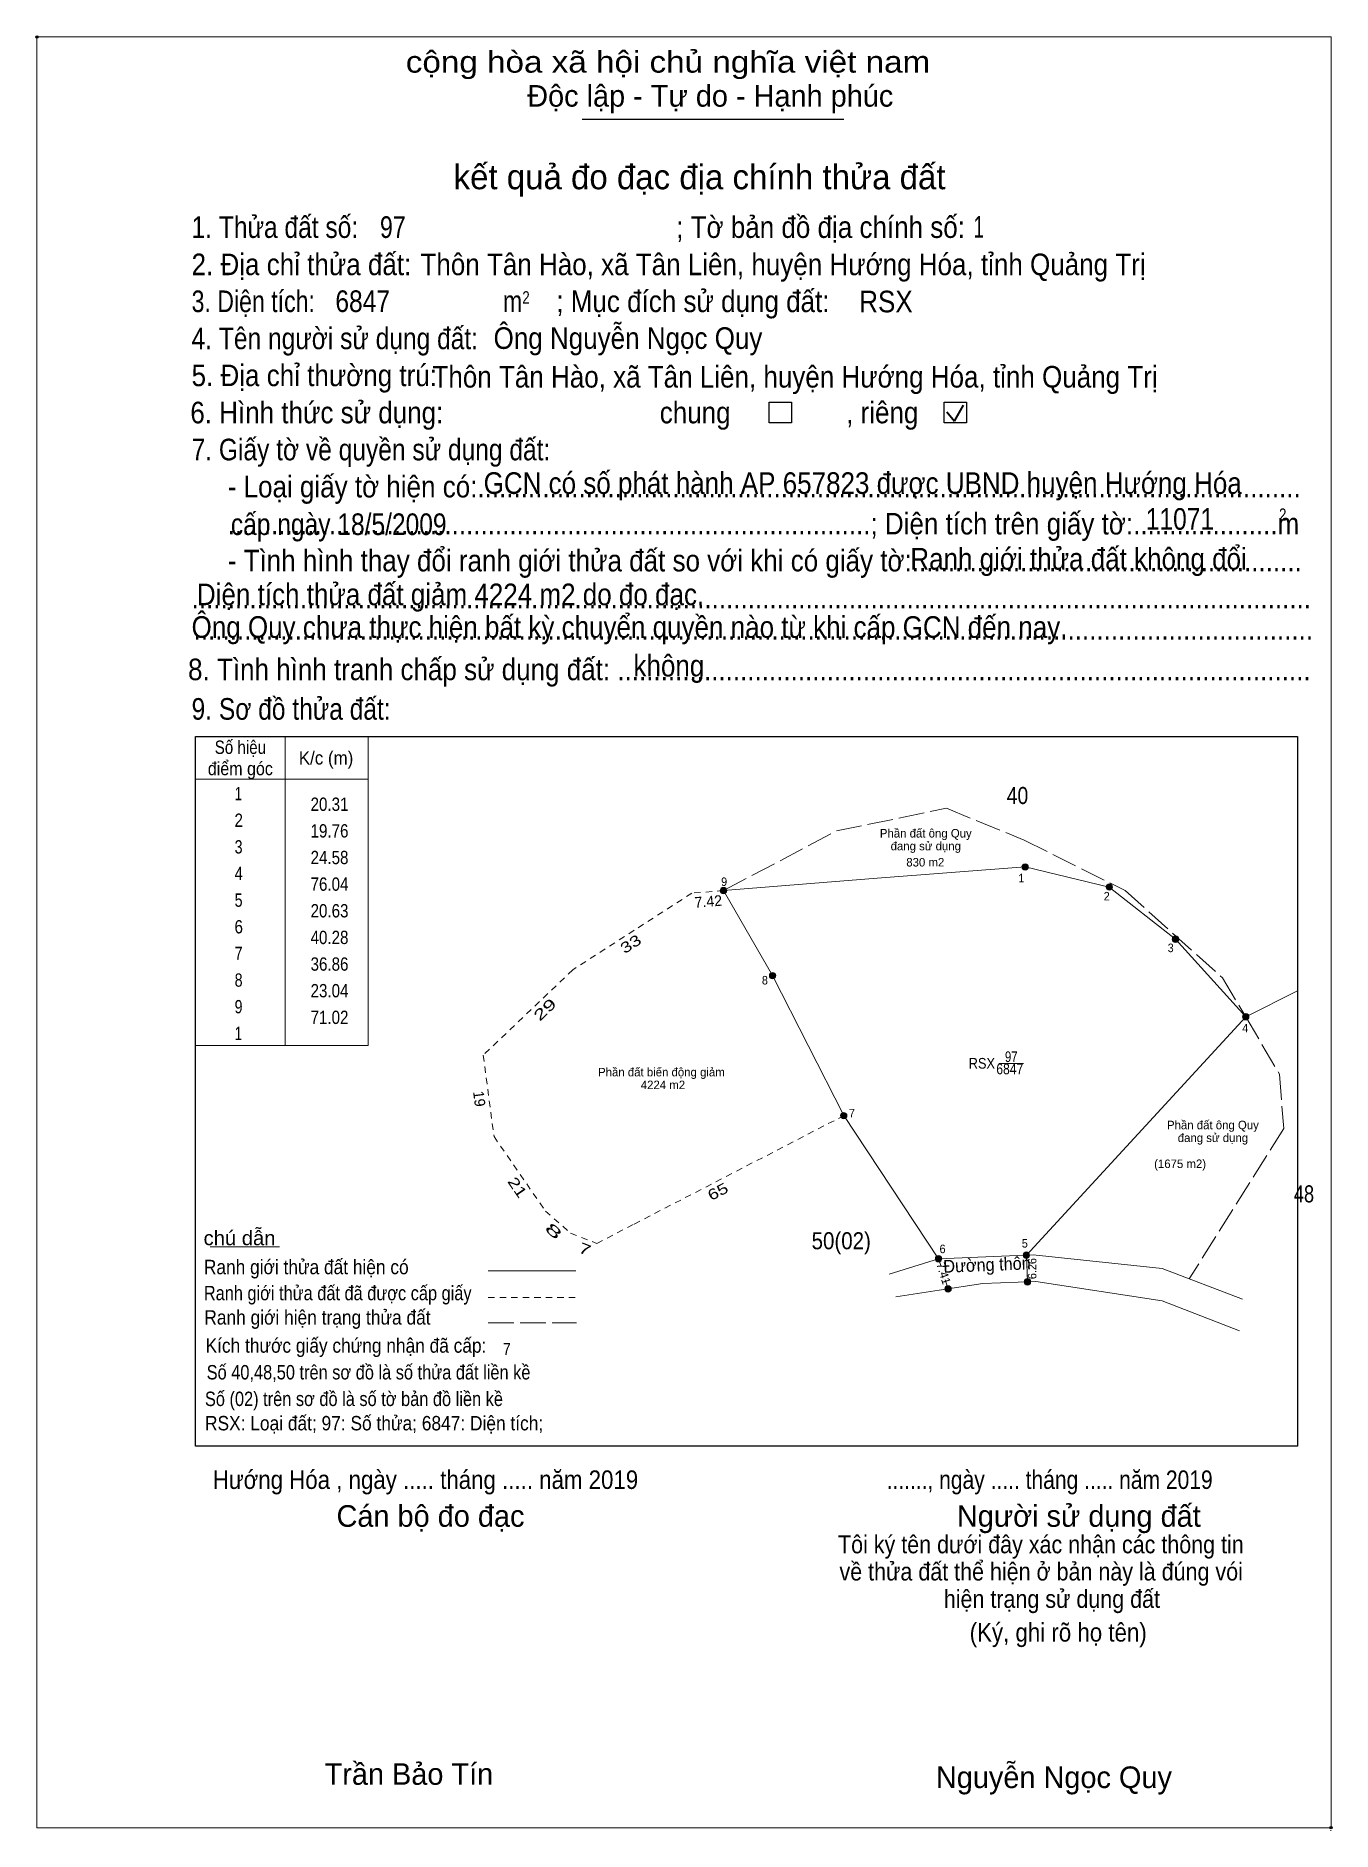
# Model space of a CAD drawing. Header units: metres. Extents: x 546733 to 547783, y 1839557 to 1839978.
# Drawn here: x 546732.9 to 547037.1, y 1839557 to 1839978.2 of the extents above; entities that cross this region are included whole.
import ezdxf
from ezdxf.enums import TextEntityAlignment as Align

# ---------------------------------------------------------------- set-up
doc = ezdxf.new("R2010")
doc.units = ezdxf.units.M
doc.header["$PDMODE"] = 32
doc.header["$PDSIZE"] = 0.5
doc.linetypes.add('LONG_DASHED', pattern=[7.5, 6, -1.5])
doc.linetypes.add('SHORT_DASHED', pattern=[2.7, 1.5, -1.2])
for name, color, linetype, lineweight in [('1', 7, 'SHORT_DASHED', 13), ('10', 7, 'Continuous', 13), ('13', 7, 'Continuous', 13), ('17', 7, 'Continuous', 13), ('2', 7, 'Continuous', 25), ('6', 7, 'Continuous', 13), ('63', 7, 'Continuous', 13)]:
    doc.layers.add(name, color=color, linetype=linetype, lineweight=lineweight)

msp = doc.modelspace()

# ---------------------------------------------------------------- texts
at = {"layer": '1'}
for s, rotation, p in [('7.42', 4.635, (546890.814, 1839773.888)), ('19', 277.542, (546835.721, 1839728.674))]:
    msp.add_text(s, height=2.5, rotation=rotation, dxfattribs=at).set_placement(p, align=Align.CENTER)
for s, rotation, width, p in [('33', 32.735, 1.35, (546873.169, 1839764.102)), ('29', 43.603, 1.55, (546853.213, 1839748.852)), ('21', 304.61, 1.35, (546844.873, 1839707.345)), ('65', 27.35, 1.3, (546893.526, 1839705.95)), ('8', 318.65, 2.1, (546853.569, 1839696.857)), ('7', 338.813, 1.45, (546861.288, 1839692.396))]:
    msp.add_text(s, height=2.5, rotation=rotation, dxfattribs=dict(at, width=width)).set_placement(p, align=Align.CENTER)
for s, width, p in [('RSX', 0.9, (546954.92, 1839735.91)), ('97', 0.8, (546961.82, 1839737.45)), ('6847', 0.85, (546961.48, 1839734.58))]:
    msp.add_text(s, height=2.5, dxfattribs=dict(at, width=width)).set_placement(p, align=Align.CENTER)
for s, p in [('Phần đất biến động giảm ', (546880.075, 1839734.09)), ('4224 m2', (546880.065, 1839731.09))]:
    msp.add_text(s, height=2, dxfattribs=at).set_placement(p, align=Align.CENTER)
at = {"layer": '10'}
for s, p in [('Phần đất ông Quy', (546941.76, 1839790.13)), ('đang sử dụng', (546941.76, 1839787.13)), ('830 m2', (546941.645, 1839783.33)), ('Phần đất ông Quy', (547009.16, 1839721.68)), ('đang sử dụng', (547009.16, 1839718.68)), ('(1675 m2)', (547001.46, 1839712.58))]:
    msp.add_text(s, height=2, dxfattribs=at).set_placement(p, align=Align.CENTER)
at = {"layer": '10', "width": 0.9}
msp.add_text('50(02)', height=4, dxfattribs=at).set_placement((546921.915, 1839693.52), align=Align.CENTER)
at = {"layer": '13'}
for s, width, p in [('40', 0.85, (546963.285, 1839797.99)), ('48', 0.8, (547030.53, 1839704.52))]:
    msp.add_text(s, height=4, dxfattribs=dict(at, width=width)).set_placement(p, align=Align.CENTER)
msp.add_text('7.41', height=2, rotation=287.506, dxfattribs=at).set_placement((546944.988, 1839687.556), align=Align.CENTER)
at = {"layer": '13', "width": 0.95}
for s, height, rotation, p in [('Đường thôn', 3, 2.325, (546956.189, 1839688.41)), ('6.26', 2, 90, (546967.72, 1839688.985))]:
    msp.add_text(s, height=height, rotation=rotation, dxfattribs=at).set_placement(p, align=Align.CENTER)
at = {"layer": '2'}
for s, height, width, p in [('cộng hòa xã hội chủ nghĩa việt nam', 5.07, 1.15, (546819.7, 1839969.59)), ('1. Thửa đất số:', 5.07, 0.85, (546769.42, 1839930.81)), ('; Tờ bản đồ địa chính số:', 5.07, 0.9, (546883.18, 1839930.81)), ('97', 5.07, 0.8, (546813.64, 1839930.81)), ('1', 5.07, 0.65, (546952.96, 1839930.87)), ('2. Địa chỉ thửa đất:', 5.07, 0.9, (546769.42, 1839922.07)), ('Thôn Tân Hào, xã Tân Liên, huyện Hướng Hóa, tỉnh Quảng Trị', 5.07, 0.9, (546823.15, 1839922.07)), ('3. Diện tích:', 5.07, 0.8, (546769.42, 1839913.41)), ('6847', 5.07, 0.85, (546803.17, 1839913.43)), ('m', 5.07, 0.8, (546842.5, 1839913.41)), ('2', 2.897, 0.8, (546847.06, 1839915.41)), ('; Mục đích sử dụng đất:', 5.07, 0.9, (546855.04, 1839913.41)), ('RSX', 5.07, 0.9, (546926.14, 1839913.35)), ('Ông Nguyễn Ngọc Quy', 5.07, 0.9, (546840.31, 1839904.77)), ('4. Tên người sử dụng đất:', 5.07, 0.85, (546769.42, 1839904.71)), ('5. Địa chỉ thường trú:', 5.07, 0.9, (546769.42, 1839896.03)), ('Thôn Tân Hào, xã Tân Liên, huyện Hướng Hóa, tỉnh Quảng Trị', 5.07, 0.9, (546825.97, 1839895.7)), ('6. Hình thức sử dụng:', 5.07, 0.9, (546769.12, 1839887.31)), ('chung                , riêng', 5.07, 0.9, (546879.31, 1839887.31)), ('7. Giấy tờ về quyền sử dụng đất:', 5.07, 0.85, (546769.42, 1839878.63)), ('     - Loại giấy tờ hiện có:..................................................................................................................', 5.07, 0.9, (546769.42, 1839869.93)), ('GCN có số phát hành AP 657823 được UBND huyện Hướng Hóa', 5.07, 0.9, (546837.97, 1839870.75)), ('     .........................................................................................; Diện tích trên giấy tờ:....................m', 5.07, 0.9, (546769.42, 1839861.23)), (' cấp ngày 18/5/2009', 5.07, 0.85, (546777.04, 1839861.1)), ('11071', 5.07, 0.85, (546993.4, 1839862.34)), ('2', 2.897, 0.8, (547024.69, 1839864.45)), ('     - Tình hình thay đổi ranh giới thửa đất so với khi có giấy tờ:......................................................', 5.07, 0.9, (546769.42, 1839852.57)), ('Ranh giới thửa đất không đổi', 5.07, 0.9, (546938.13, 1839852.99)), ('Diện tích thửa đất giảm 4224 m2 do đo đạc. ', 5.07, 0.9, (546770.67, 1839844.64)), ('...........................................................................................................................................................', 5.07, 0.9, (546769.42, 1839843.87)), (' Ông Quy chưa thực hiện bất kỳ chuyển quyền nào từ khi cấp GCN đến nay.', 5.07, 0.9, (546767.72, 1839836.98)), ('...........................................................................................................................................................', 5.07, 0.9, (546769.89, 1839836.58)), ('8. Tình hình tranh chấp sử dụng đất: ................................................................................................', 5.07, 0.9, (546768.59, 1839827.04)), ('không', 5.071, 0.9, (546873.14, 1839827.91)), ('9. Sơ đồ thửa đất:', 5.07, 0.85, (546769.42, 1839817.77)), ('Hướng Hóa , ngày ..... tháng ..... năm 2019', 4.342, 0.9, (546774.37, 1839637.29)), ('......., ngày ..... tháng ..... năm 2019', 4.342, 0.85, (546932.56, 1839637.29)), ('(Ký, ghi rõ họ tên)', 4.346, 0.9, (546952.06, 1839601.47))]:
    msp.add_text(s, height=height, dxfattribs=dict(at, width=width)).set_placement(p)
for s, height, p in [('Độc lập - Tự do - Hạnh phúc', 5.07, (546848.2, 1839961.61)), ('Cán bộ đo đạc', 5.071, (546803.44, 1839628.41)), ('Người sử dụng đất', 5.07, (546949.06, 1839628.41)), ('Trần Bảo Tín', 5.07, (546800.65, 1839567.87)), ('Nguyễn Ngọc Quy', 5.07, (546944.14, 1839567.11))]:
    msp.add_text(s, height=height, dxfattribs=at).set_placement(p)
for s, height, p in [('kết quả đo đạc địa chính thửa đất', 5.795, (546888.655, 1839942.23)), ('.', 1.449, (547036.837, 1839557.01))]:
    msp.add_text(s, height=height, dxfattribs=at).set_placement(p, align=Align.CENTER)
at = {"layer": '2', "width": 0.9}
for s, height, p in [('7', 2.81, (546843.42, 1839668.74)), ('Tôi ký tên dưới đây xác nhận các thông tin', 4.189, (546968.775, 1839622.19)), ('về thửa đất thể hiện ở bản này là đúng vói', 4.189, (546968.85, 1839615.81)), ('hiện trạng sử dụng đất', 4.189, (546971.365, 1839609.39))]:
    msp.add_text(s, height=height, dxfattribs=at).set_placement(p, align=Align.CENTER)
at = {"layer": '6'}
for s, height, width, p in [('chú dẫn', 3.375, 1.05, (546772.24, 1839694.48)), ('Ranh giới thửa đất hiện có ', 3.375, 0.9, (546772.31, 1839687.67)), ('Ranh giới thửa đất đã được cấp giấy', 3.375, 0.85, (546772.3, 1839681.56)), ('Ranh giới hiện trạng thửa đất', 3.38, 0.9, (546772.41, 1839675.85)), ('Kích thước giấy chứng nhận đã cấp:', 3.375, 0.9, (546772.71, 1839669.25)), ('Số 40,48,50 trên sơ đồ là số thửa đất liền kề', 3.38, 0.85, (546772.96, 1839662.98)), ('Số (02) trên sơ đồ là số tờ bản đồ liền kề', 3.38, 0.85, (546772.55, 1839656.74)), ('RSX: Loại đất; 97: Số thửa; 6847: Diện tích;', 3.38, 0.9, (546772.57, 1839651.03))]:
    msp.add_text(s, height=height, dxfattribs=dict(at, width=width)).set_placement(p)
at = {"layer": '63'}
for s, width, p in [('Số hiệu', 0.85, (546780.87, 1839809.75)), ('K/c (m)', 0.95, (546800.985, 1839807.25)), ('điểm góc', 0.9, (546780.865, 1839804.75)), (' 1', 0.75, (546779.98, 1839798.88)), (' 2', 0.85, (546779.99, 1839792.63)), (' 3', 0.8, (546779.985, 1839786.38)), (' 4', 0.85, (546779.985, 1839780.13)), (' 5', 0.8, (546779.99, 1839773.88)), (' 6', 0.85, (546779.99, 1839767.63)), (' 7', 0.8, (546779.99, 1839761.38)), (' 8', 0.8, (546779.99, 1839755.13)), (' 9', 0.8, (546779.98, 1839748.88)), (' 1', 0.75, (546779.98, 1839742.63))]:
    msp.add_text(s, height=3.125, dxfattribs=dict(at, width=width)).set_placement(p, align=Align.CENTER)
for s, height, width, p in [('20.31', 3.125, 0.85, (546806.24, 1839796.38)), ('19.76', 3.125, 0.85, (546806.24, 1839790.13)), ('24.58', 3.125, 0.85, (546806.24, 1839783.88)), ('76.04', 3.125, 0.85, (546806.24, 1839777.63)), (' 9', 2, 0.95, (546895.13, 1839778.76)), (' 1', 2, 0.9, (546964.85, 1839779.61)), (' 2', 2, 0.95, (546984.95, 1839775.36)), ('20.63', 3.125, 0.85, (546806.24, 1839771.38)), ('40.28', 3.125, 0.85, (546806.24, 1839765.13)), (' 3', 2, 0.95, (546999.95, 1839763.24)), ('36.86', 3.125, 0.85, (546806.24, 1839758.88)), ('23.04', 3.125, 0.85, (546806.24, 1839752.63)), (' 8', 2, 0.95, (546904.7, 1839755.65)), ('71.02', 3.125, 0.85, (546806.24, 1839746.38)), (' 4', 2, 0.95, (547017.45, 1839744.41)), (' 7', 2, 0.95, (546925.13, 1839724.46)), (' 6', 2, 0.95, (546946.41, 1839692.61)), (' 5', 2, 0.95, (546965.71, 1839693.91))]:
    msp.add_text(s, height=height, dxfattribs=dict(at, width=width)).set_placement(p, align=Align.RIGHT)

# ---------------------------------------------------------------- hatches: boundary and pattern name
at = {"layer": '10'}
for points in [[(546965.83, 1839783.22, 1), (546964.33, 1839783.22, 1)], [(546895.03, 1839777.68, 1), (546893.53, 1839777.68, 1)], [(546985.59, 1839778.51, 1), (546984.09, 1839778.51, 1)], [(547001.11, 1839766.28, 1), (546999.61, 1839766.28, 1)], [(546906.54, 1839757.72, 1), (546905.04, 1839757.72, 1)], [(547017.63, 1839748.08, 1), (547016.13, 1839748.08, 1)], [(546923.25, 1839724.87, 1), (546921.75, 1839724.87, 1)], [(546966.12, 1839692.14, 1), (546964.62, 1839692.14, 1)], [(546945.51, 1839691.3, 1), (546944.01, 1839691.3, 1)]]:
    msp.add_hatch(color=256, dxfattribs=at).paths.add_polyline_path(points)
at = {"layer": '13'}
for points in [[(546947.74, 1839684.23, 1), (546946.24, 1839684.23, 1)], [(546966.37, 1839685.88, 1), (546964.87, 1839685.88, 1)]]:
    msp.add_hatch(color=256, dxfattribs=at).paths.add_polyline_path(points)

# ---------------------------------------------------------------- linework, layer by layer
at = {"layer": '1'}
for p, q in [((546886.88, 1839777.08), (546873.32, 1839768.36)), ((546873.32, 1839699.43), (546922.5, 1839724.87))]:
    msp.add_line(p, q, dxfattribs=at)
msp.add_lwpolyline([(546873.32, 1839768.36), (546858.88, 1839759.08), (546837.88, 1839739.08), (546840.41, 1839719.97), (546852.48, 1839702.48), (546858.4, 1839697.27), (546864.54, 1839694.89), (546873.32, 1839699.43)], dxfattribs=at)
at = {"layer": '10'}
for p, q in [((547016.88, 1839748.08), (546965.37, 1839692.14)), ((546997.23, 1839689.01), (547016.13, 1839681.79)), ((547015.41, 1839674.35), (546997.28, 1839681.41))]:
    msp.add_line(p, q, dxfattribs=at)
for points in [[(546894.28, 1839777.68), (546930.36, 1839780.58), (546965.08, 1839783.22), (546984.84, 1839778.51)], [(546965.08, 1839783.22), (546984.84, 1839778.51), (547000.36, 1839766.28), (547016.88, 1839748.08), (546965.37, 1839692.14)], [(546894.28, 1839777.68), (546905.79, 1839757.72), (546922.5, 1839724.87), (546944.76, 1839691.3)], [(546933.19, 1839687.66), (546944.76, 1839691.3), (546966.93, 1839692.2), (546997.23, 1839689.01)], [(546997.28, 1839681.41), (546967.57, 1839685.96), (546955.17, 1839685.48), (546944.94, 1839683.92), (546934.71, 1839682.36)]]:
    msp.add_lwpolyline(points, dxfattribs=at)
for centre in [(546965.08, 1839783.22), (546894.28, 1839777.68), (546984.84, 1839778.51), (547000.36, 1839766.28), (546905.79, 1839757.72), (547016.88, 1839748.08), (546922.5, 1839724.87), (546965.37, 1839692.14), (546944.76, 1839691.3)]:
    msp.add_circle(centre, 0.75, dxfattribs=at)
at = {"layer": '13'}
for p, q in [((546791.37, 1839813.81), (546791.37, 1839741.31)), ((547016.88, 1839748.08), (547028.98, 1839754.13)), ((546958.9, 1839737.14), (546964.69, 1839737.14)), ((546965.62, 1839685.88), (546965.37, 1839692.14)), ((546945.27, 1839689.69), (546944.76, 1839691.3)), ((546946.99, 1839684.23), (546946.31, 1839686.37))]:
    msp.add_line(p, q, dxfattribs=at)
at = {"layer": '13', "linetype": 'SHORT_DASHED'}
msp.add_line((546894.28, 1839777.68), (546886.88, 1839777.08), dxfattribs=at)
at = {"layer": '13', "linetype": 'LONG_DASHED'}
msp.add_lwpolyline([(546894.28, 1839777.68), (546920.77, 1839791.68), (546946.64, 1839796.98), (546964.85, 1839789.5), (546988.53, 1839777.7), (547011.39, 1839757.22), (547016.88, 1839748.08), (547024.76, 1839734.59), (547025.8, 1839721.87), (547003.58, 1839686.58)], dxfattribs=at)
at = {"layer": '13'}
for centre in [(546946.99, 1839684.23), (546965.62, 1839685.88)]:
    msp.add_circle(centre, 0.75, dxfattribs=at)
at = {"layer": '17'}
msp.add_line((546773.78, 1839694.06), (546790.07, 1839694.06), dxfattribs=at)
at = {"layer": '2'}
for p, q in [((546861.07, 1839958.69), (546922.49, 1839958.69)), ((546770.37, 1839813.81), (547028.98, 1839813.81)), ((547028.98, 1839813.81), (547028.98, 1839647.35))]:
    msp.add_line(p, q, dxfattribs=at)
at = {"layer": '2', "lineweight": 35}
for p, q in [((546948.47, 1839887.78), (546950.58, 1839891.54)), ((546946.74, 1839890.02), (546948.47, 1839887.78))]:
    msp.add_line(p, q, dxfattribs=at)
at = {"layer": '2', "lineweight": 13}
msp.add_lwpolyline([(546733.12, 1839977.96), (547036.89, 1839977.96), (547036.89, 1839557.81), (546733.12, 1839557.81)], close=True, dxfattribs=at)
at = {"layer": '2'}
for points in [[(546905.02, 1839892.27), (546910.24, 1839892.27), (546910.24, 1839887.4), (546905.02, 1839887.4)], [(546946.06, 1839892.27), (546951.28, 1839892.27), (546951.28, 1839887.4), (546946.06, 1839887.4)]]:
    msp.add_lwpolyline(points, close=True, dxfattribs=at)
msp.add_lwpolyline([(547028.98, 1839647.35), (546770.37, 1839647.35), (546770.37, 1839813.81)], dxfattribs=at)
for p in [(546733.12, 1839977.96), (547036.89, 1839557.81)]:
    msp.add_point(p, dxfattribs=at)
at = {"layer": '6'}
msp.add_line((546839.06, 1839688.5), (546859.64, 1839688.5), dxfattribs=at)
at = {"layer": '6', "linetype": 'SHORT_DASHED'}
msp.add_line((546839.06, 1839682.2), (546859.76, 1839682.2), dxfattribs=at)
at = {"layer": '6', "linetype": 'LONG_DASHED'}
msp.add_line((546839.06, 1839676.24), (546859.76, 1839676.24), dxfattribs=at)
at = {"layer": '63'}
for points in [[(546791.37, 1839741.31), (546770.37, 1839741.31), (546770.37, 1839813.81), (546791.37, 1839813.81)], [(546791.37, 1839813.81), (546810.87, 1839813.81), (546810.87, 1839741.31), (546791.37, 1839741.31)], [(546770.37, 1839803.81), (546791.37, 1839803.81), (546810.87, 1839803.81)]]:
    msp.add_lwpolyline(points, dxfattribs=at)

msp.set_redraw_order([(e.dxf.handle, doc.entitydb.next_handle()) for e in msp.query("TEXT MTEXT ATTDEF DIMENSION ARC_DIMENSION")])  # texts and dimensions are drawn at this point

doc.saveas('drawing.dxf')
